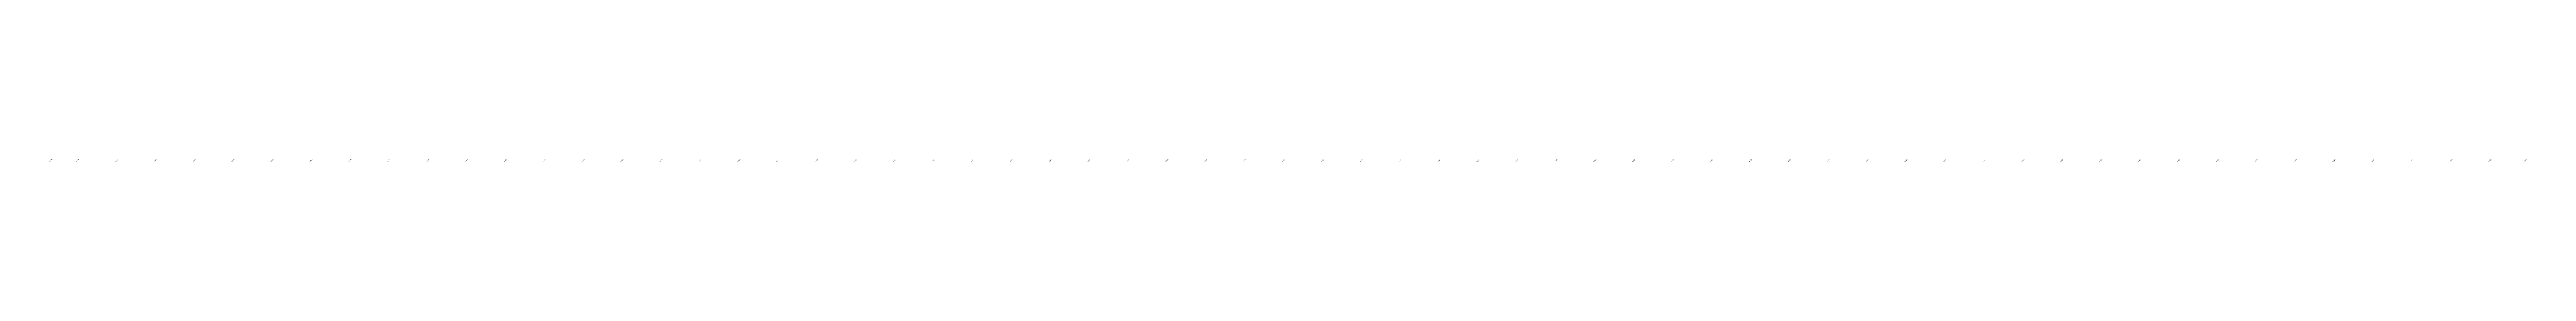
# Model space of a CAD drawing. Header units: metres. Extents: x 286386 to 287779, y 2079267 to 2080589.
# Drawn here: x 286506 to 287779, y 2079839 to 2079841 of the extents above; entities that cross this region are included whole.
import ezdxf
from ezdxf.enums import TextEntityAlignment as Align

# ---------------------------------------------------------------- set-up
doc = ezdxf.new("R2010")
doc.units = ezdxf.units.M
doc.header["$MEASUREMENT"] = 0
doc.layers.add('ESElevation', color=150, linetype='Continuous')

msp = doc.modelspace()

# ---------------------------------------------------------------- texts
at = {"layer": 'ESElevation'}
for s, p in [('-1.500', (286506.3, 2079840)), ('-1.500', (286520, 2079840)), ('-1.500', (286540, 2079840)), ('-1.500', (286560, 2079840)), ('-1.494', (286580, 2079840)), ('-1.455', (286600, 2079840)), ('-1.348', (286620, 2079840)), ('-0.876', (286640, 2079840)), ('-0.500', (286660, 2079840)), ('-0.500', (286680, 2079840)), ('-0.474', (286700, 2079840)), ('-0.164', (286720, 2079840)), ('0.458', (286740, 2079840)), ('0.529', (286760, 2079840)), ('0.876', (286780, 2079840)), ('1.556', (286800, 2079840)), ('2.271', (286820, 2079840)), ('3.311', (286840, 2079840)), ('4.552', (286860, 2079840)), ('5.242', (286880, 2079840)), ('5.496', (286900, 2079840)), ('5.409', (286920, 2079840)), ('4.973', (286940, 2079840)), ('4.682', (286960, 2079840)), ('4.488', (286980, 2079840)), ('4.421', (287000, 2079840)), ('4.119', (287020, 2079840)), ('3.784', (287040, 2079840)), ('3.616', (287060, 2079840)), ('4.094', (287080, 2079840)), ('4.447', (287100, 2079840)), ('4.240', (287120, 2079840)), ('4.409', (287140, 2079840)), ('4.768', (287160, 2079840)), ('5.174', (287180, 2079840)), ('5.213', (287200, 2079840)), ('5.587', (287220, 2079840)), ('6.273', (287240, 2079840)), ('7.173', (287260, 2079840)), ('7.949', (287280, 2079840)), ('8.500', (287300, 2079840)), ('8.500', (287320, 2079840)), ('8.667', (287340, 2079840)), ('8.900', (287360, 2079840)), ('8.896', (287380, 2079840)), ('8.904', (287400, 2079840)), ('8.750', (287420, 2079840)), ('8.039', (287440, 2079840)), ('6.909', (287460, 2079840)), ('5.872', (287480, 2079840)), ('5.574', (287500, 2079840)), ('5.500', (287520, 2079840)), ('5.500', (287540, 2079840)), ('5.497', (287560, 2079840)), ('4.988', (287580, 2079840)), ('4.030', (287600, 2079840)), ('2.654', (287620, 2079840)), ('1.608', (287640, 2079840)), ('1.392', (287660, 2079840)), ('2.101', (287680, 2079840)), ('2.364', (287700, 2079840)), ('2.287', (287720, 2079840)), ('2.045', (287740, 2079840)), ('2.011', (287760, 2079840)), ('1.443', (287778.2, 2079840))]:
    msp.add_text(s, height=0.5, rotation=45, dxfattribs=at).set_placement(p, align=Align.MIDDLE_CENTER)

doc.saveas('drawing.dxf')
